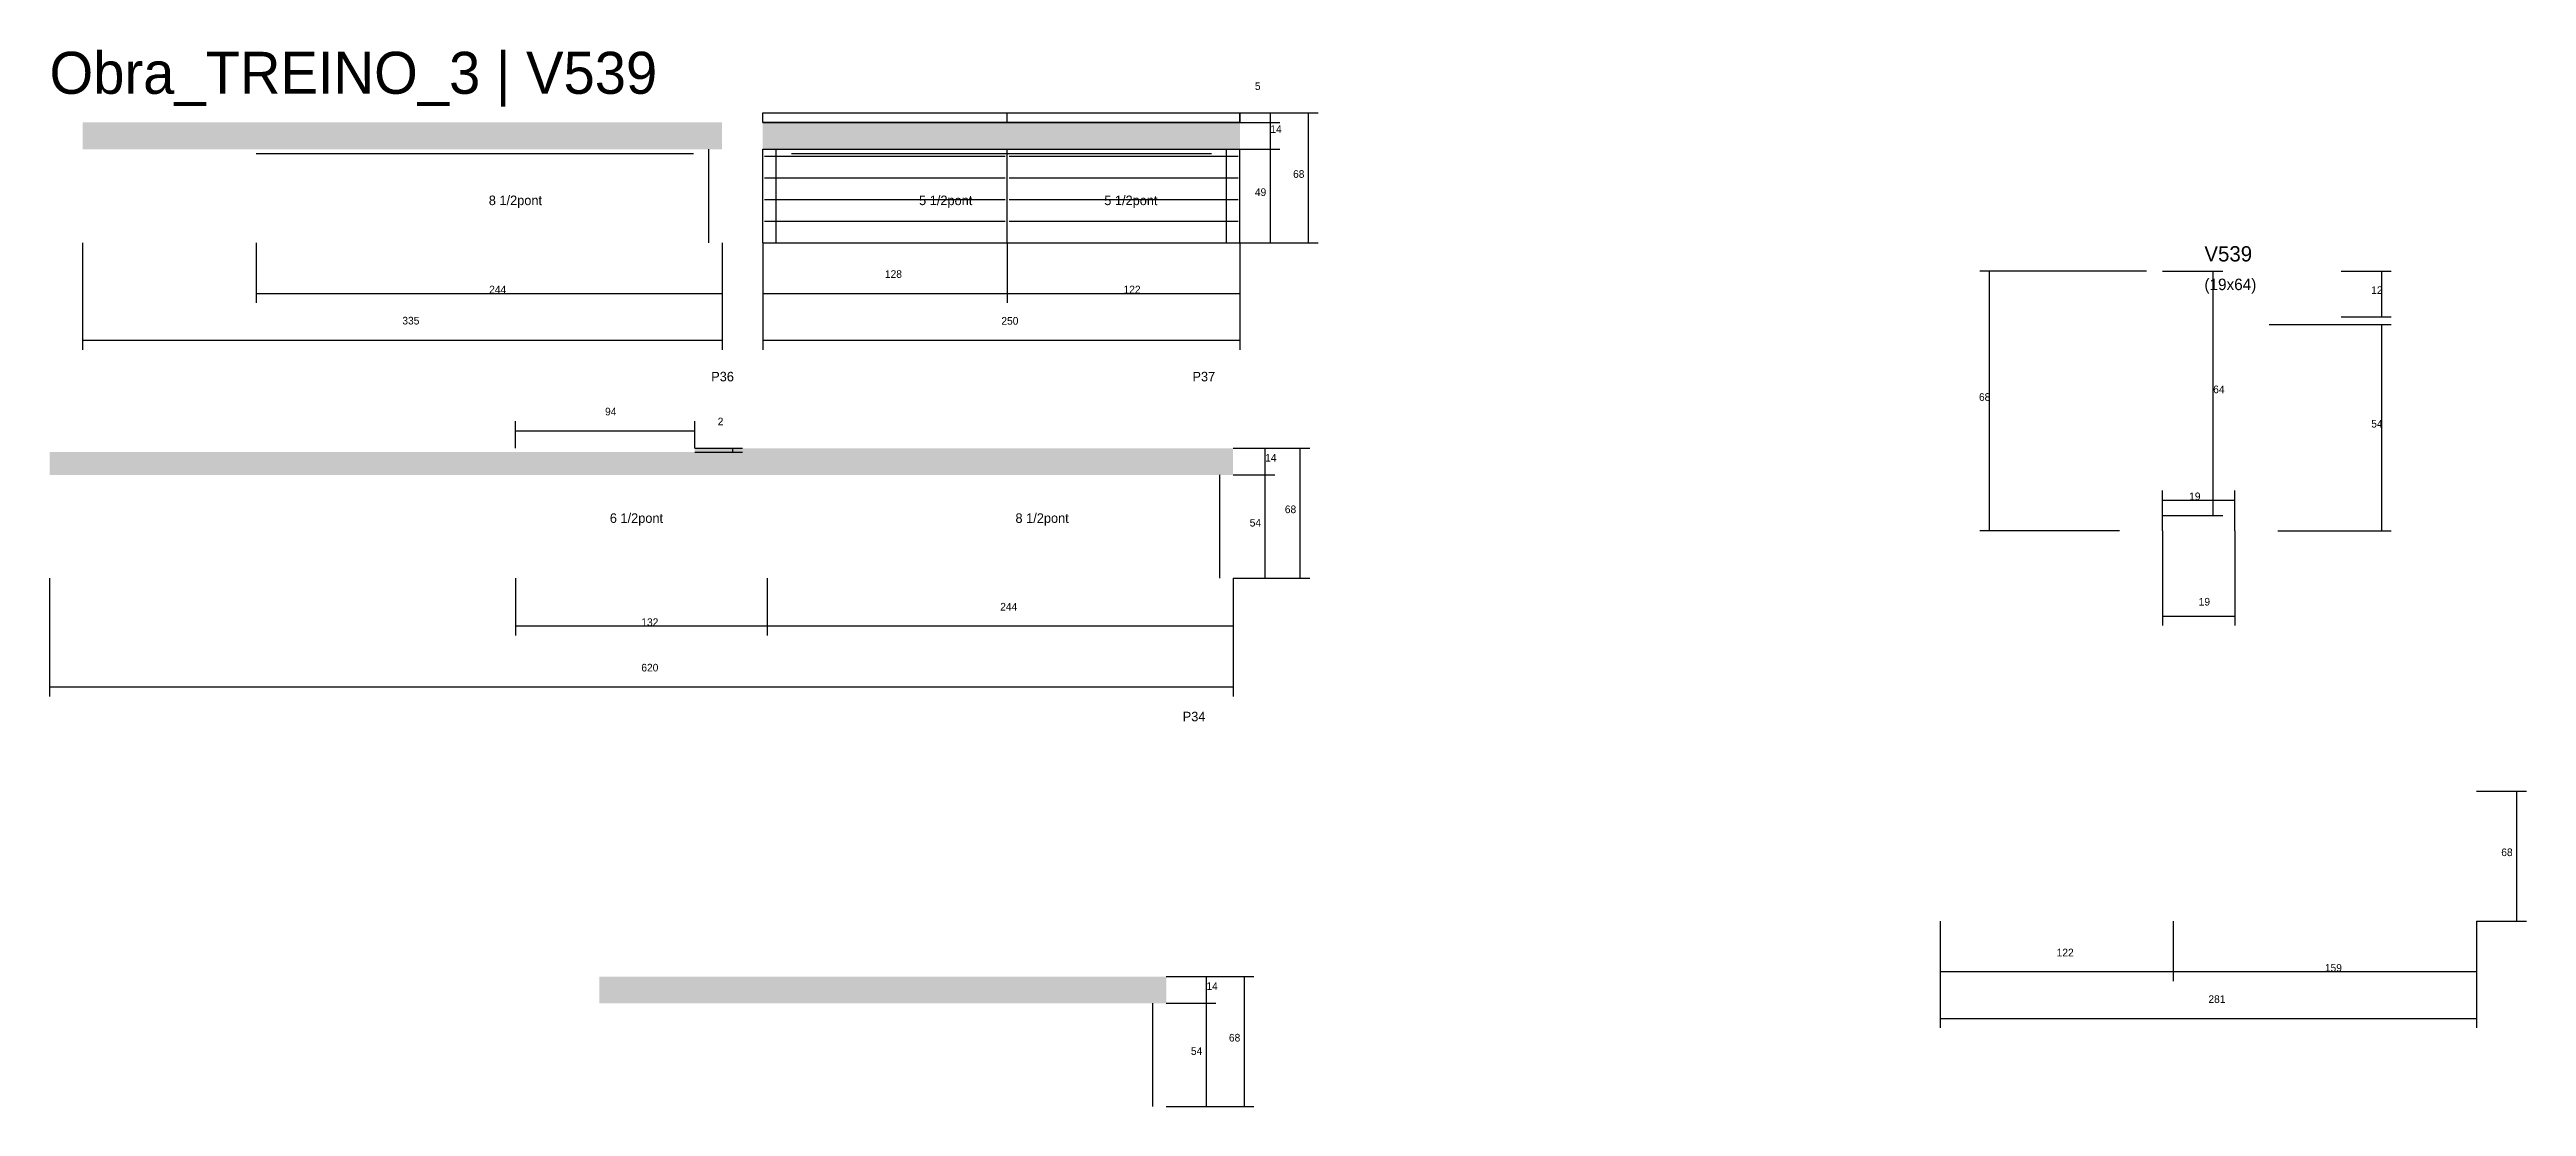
# Model space of a CAD drawing. Header units: metres. Extents: x -41 to 34800, y -36000 to 1848.
# Drawn here: x 5880 to 7178, y -31190 to -30637 of the extents above; entities that cross this region are included whole.
import ezdxf

# ---------------------------------------------------------------- set-up
doc = ezdxf.new("R2010")
doc.units = ezdxf.units.M
for name, color, linetype in [('COTA', 4, 'Continuous'), ('Cota Seção (2x)', 4, 'Continuous'), ('LABEL_ID', 3, 'Continuous'), ('NOMENCLATURA', 7, 'Continuous'), ('Painéis', 200, 'Continuous'), ('SARR_2.2x7', 40, 'Continuous'), ('Texto Seção', 7, 'Continuous')]:
    doc.layers.add(name, color=color, linetype=linetype)

msp = doc.modelspace()

# ---------------------------------------------------------------- texts
at = {"layer": 'COTA'}
for s, p in [('5', (6511.4, -30658)), ('14', (6519.5, -30680.5)), ('49', (6511.4, -30713.5)), ('68', (6531.4, -30704)), ('244', (6110.3, -30764.5)), ('128', (6317.6, -30756.4)), ('122', (6442.6, -30764.5)), ('12', (7096.2, -30764.8)), ('335', (6064.8, -30780.8)), ('250', (6378.6, -30780.9)), ('68', (6890.7, -30820.8)), ('2', (6230, -30833.6)), ('54', (7096.2, -30834.8)), ('14', (6516.8, -30852.6)), ('68', (6527.1, -30879.6)), ('54', (6508.7, -30886.6)), ('244', (6378, -30930.6)), ('19', (7005.8, -30928)), ('132', (6190, -30938.7)), ('620', (6190, -30962.5)), ('68', (7164.3, -31059.2)), ('122', (6931.4, -31111.7)), ('14', (6486, -31129.3)), ('159', (7071.9, -31119.7)), ('281', (7010.9, -31136.1)), ('68', (6497.8, -31156.3)), ('54', (6477.9, -31163.3))]:
    msp.add_text(s, height=4, dxfattribs=at).set_placement(p)
at = {"layer": 'Cota Seção (2x)'}
for s, p in [('64', (7013.4, -30816.8)), ('94', (6171, -30828.4)), ('19', (7000.8, -30872.8))]:
    msp.add_text(s, height=4, dxfattribs=at).set_placement(p)
at = {"layer": 'LABEL_ID'}
msp.add_text('Obra_TREINO_3 | V539', height=22, dxfattribs=at).set_placement((5880, -30660))
at = {"layer": 'NOMENCLATURA'}
for s, p in [('8 1/2pont', (6110.1, -30718.3)), ('5 1/2pont', (6335.5, -30718.3)), ('5 1/2pont', (6432.5, -30718.3)), ('P36', (6226.6, -30810.6)), ('P37', (6478.7, -30810.6)), ('6 1/2pont', (6173.5, -30884.7)), ('8 1/2pont', (6386, -30884.7)), ('P34', (6473.6, -30988.6))]:
    msp.add_text(s, height=5, dxfattribs=at).set_placement(p)
at = {"layer": 'Texto Seção'}
for s, height, p in [('V539', 8, (7008.8, -30747.8)), ('(19x64)', 6, (7008.8, -30762.8))]:
    msp.add_text(s, height=height, dxfattribs=at).set_placement(p)

# ---------------------------------------------------------------- hatches: boundary and pattern name
at = {"layer": 'COTA'}
h = msp.add_hatch(dxfattribs=at)
h.set_pattern_fill('AR-CONC', scale=0.03)
h.paths.add_polyline_path([(5897.3, -30689), (5897.3, -30675), (5897.3, -30675), (6232.3, -30675), (6232.3, -30675), (6232.3, -30689), (6232.3, -30689), (5897.3, -30689)])
h = msp.add_hatch(dxfattribs=at)
h.set_pattern_fill('AR-CONC', scale=0.03)
h.paths.add_polyline_path([(6253.6, -30675), (6253.6, -30689), (6253.6, -30689), (6503.6, -30689), (6503.6, -30689), (6503.6, -30675), (6503.6, -30675), (6253.6, -30675)])
h = msp.add_hatch(dxfattribs=at)
h.set_pattern_fill('AR-CONC', scale=0.03)
h.paths.add_polyline_path([(6218, -30847.6), (6218, -30845.6), (6218, -30845.6), (6500, -30845.6), (6500, -30845.6), (6500, -30859.6), (6500, -30859.6), (5880, -30859.6), (5880, -30859.6), (5880, -30847.6), (5880, -30847.6), (6218, -30847.6)])
h = msp.add_hatch(dxfattribs=at)
h.set_pattern_fill('AR-CONC', scale=0.03)
h.paths.add_polyline_path([(6465, -31136.3), (6465, -31122.3), (6465, -31122.3), (6168, -31122.3), (6168, -31122.3), (6168, -31136.3), (6168, -31136.3), (6465, -31136.3)])

# ---------------------------------------------------------------- linework, layer by layer
for p, q in [((6503.6, -30670), (6544.5, -30670)), ((6503.6, -30670), (6524.5, -30670)), ((6519.5, -30675), (6519.5, -30670)), ((6539.5, -30738), (6539.5, -30670)), ((6503.6, -30675), (6524.5, -30675)), ((6519.5, -30689), (6519.5, -30675)), ((6519.5, -30675), (6524.5, -30675)), ((6503.6, -30689), (6524.5, -30689)), ((6519.5, -30738), (6519.5, -30689)), ((6519.5, -30689), (6524.5, -30689)), ((5897.3, -30738), (5897.3, -30794)), ((5988.3, -30738), (5988.3, -30769.5)), ((6232.3, -30738), (6232.3, -30769.5)), ((6232.3, -30738), (6232.3, -30794)), ((6253.6, -30738), (6253.6, -30769.5)), ((6253.6, -30738), (6253.6, -30794)), ((6381.6, -30738), (6381.6, -30769.5)), ((6381.6, -30738), (6381.6, -30769.5)), ((6503.6, -30738), (6503.6, -30769.5)), ((6503.6, -30738), (6503.6, -30794)), ((6503.6, -30738), (6524.5, -30738)), ((6503.6, -30738), (6544.5, -30738)), ((6978.4, -30752.8), (6891.2, -30752.8)), ((6896.2, -30888.8), (6896.2, -30752.8)), ((7080.4, -30752.8), (7106.7, -30752.8)), ((7101.7, -30776.8), (7101.7, -30752.8)), ((5988.3, -30764.5), (6232.3, -30764.5)), ((6253.6, -30764.5), (6381.6, -30764.5)), ((6381.6, -30764.5), (6503.6, -30764.5)), ((5897.3, -30789), (6232.3, -30789)), ((6253.6, -30789), (6503.6, -30789)), ((7042.8, -30780.8), (7106.7, -30780.8)), ((7080.4, -30776.8), (7106.7, -30776.8)), ((7101.7, -30888.8), (7101.7, -30780.8)), ((6218, -30845.6), (6243, -30845.6)), ((6218, -30847.6), (6243, -30847.6)), ((6238, -30847.6), (6238, -30845.6)), ((6500, -30845.6), (6521.8, -30845.6)), ((6500, -30845.6), (6540.2, -30845.6)), ((6516.8, -30859.6), (6516.8, -30845.6)), ((6535.2, -30913.6), (6535.2, -30845.6)), ((6500, -30859.6), (6521.8, -30859.6)), ((6500, -30859.6), (6521.8, -30859.6)), ((6516.8, -30913.6), (6516.8, -30859.6)), ((6964.4, -30888.8), (6891.2, -30888.8)), ((6986.8, -30888.8), (6986.8, -30938.5)), ((7024.8, -30888.8), (7024.8, -30938.5)), ((7047.2, -30888.8), (7106.7, -30888.8)), ((5880, -30913.6), (5880, -30975.6)), ((6124, -30913.6), (6124, -30943.7)), ((6256, -30913.6), (6256, -30943.7)), ((6256, -30913.6), (6256, -30943.7)), ((6500, -30913.6), (6500, -30943.7)), ((6500, -30913.6), (6500, -30975.6)), ((6500, -30913.6), (6521.8, -30913.6)), ((6500, -30913.6), (6540.2, -30913.6)), ((6124, -30938.7), (6256, -30938.7)), ((6256, -30938.7), (6500, -30938.7)), ((6986.8, -30933.5), (7024.8, -30933.5)), ((5880, -30970.6), (6500, -30970.6)), ((7151.4, -31025.2), (7177.5, -31025.2)), ((7172.5, -31093.2), (7172.5, -31025.2)), ((6870.4, -31093.2), (6870.4, -31124.7)), ((6870.4, -31093.2), (6870.4, -31149.2)), ((6992.4, -31093.2), (6992.4, -31124.7)), ((6992.4, -31093.2), (6992.4, -31124.7)), ((7151.4, -31093.2), (7151.4, -31124.7)), ((7151.4, -31093.2), (7151.4, -31149.2)), ((7151.4, -31093.2), (7177.5, -31093.2)), ((6465, -31122.3), (6491, -31122.3)), ((6465, -31122.3), (6510.9, -31122.3)), ((6486, -31136.3), (6486, -31122.3)), ((6505.9, -31190.3), (6505.9, -31122.3)), ((6870.4, -31119.7), (6992.4, -31119.7)), ((6992.4, -31119.7), (7151.4, -31119.7)), ((6465, -31136.3), (6491, -31136.3)), ((6465, -31136.3), (6491, -31136.3)), ((6486, -31190.3), (6486, -31136.3)), ((6870.4, -31144.2), (7151.4, -31144.2)), ((6465, -31190.3), (6491, -31190.3)), ((6465, -31190.3), (6510.9, -31190.3))]:
    msp.add_line(p, q, dxfattribs=at)
at = {"layer": 'Cota Seção (2x)'}
for p, q in [((6986.8, -30752.8), (7018.4, -30752.8)), ((7013.4, -30880.8), (7013.4, -30752.8)), ((6124, -30845.6), (6124, -30831.5)), ((6124, -30836.5), (6218, -30836.5)), ((6218, -30845.6), (6218, -30831.5)), ((6986.8, -30888.8), (6986.8, -30867.8)), ((6986.8, -30872.8), (7024.8, -30872.8)), ((7024.8, -30888.8), (7024.8, -30867.8)), ((6986.8, -30880.8), (7018.4, -30880.8))]:
    msp.add_line(p, q, dxfattribs=at)
at = {"layer": 'Painéis'}
for p, q in [((6253.6, -30670), (6503.6, -30670)), ((6381.6, -30675), (6381.6, -30670)), ((6503.6, -30675), (6503.6, -30670)), ((6253.6, -30675), (6503.6, -30675)), ((6253.6, -30689), (6503.6, -30689)), ((6253.6, -30738), (6253.6, -30689)), ((6381.6, -30738), (6381.6, -30689)), ((6503.6, -30738), (6503.6, -30689)), ((6253.6, -30738), (6503.6, -30738))]:
    msp.add_line(p, q, dxfattribs=at)
msp.add_lwpolyline([(6253.6, -30670), (6503.6, -30670), (6503.6, -30675), (6253.6, -30675)], close=True, dxfattribs=at)
at = {"layer": 'SARR_2.2x7'}
for p, q in [((5988.3, -30691.2), (6217.3, -30691.2)), ((6225.3, -30738), (6225.3, -30689)), ((6254.6, -30692.7), (6380.6, -30692.7)), ((6260.6, -30738), (6260.6, -30689)), ((6268.6, -30691.2), (6381.6, -30691.2)), ((6381.6, -30691.2), (6488.6, -30691.2)), ((6382.6, -30692.7), (6502.6, -30692.7)), ((6496.6, -30738), (6496.6, -30689)), ((6254.6, -30704), (6380.6, -30704)), ((6382.6, -30704), (6502.6, -30704)), ((6254.6, -30715.3), (6380.6, -30715.3)), ((6382.6, -30715.3), (6502.6, -30715.3)), ((6254.6, -30726.7), (6380.6, -30726.7)), ((6382.6, -30726.7), (6502.6, -30726.7)), ((6493, -30913.6), (6493, -30859.6)), ((6458, -31190.3), (6458, -31136.3))]:
    msp.add_line(p, q, dxfattribs=at)

msp.set_redraw_order([(e.dxf.handle, doc.entitydb.next_handle()) for e in msp.query("TEXT MTEXT ATTDEF DIMENSION ARC_DIMENSION")])  # texts and dimensions are drawn at this point

doc.saveas('drawing.dxf')
